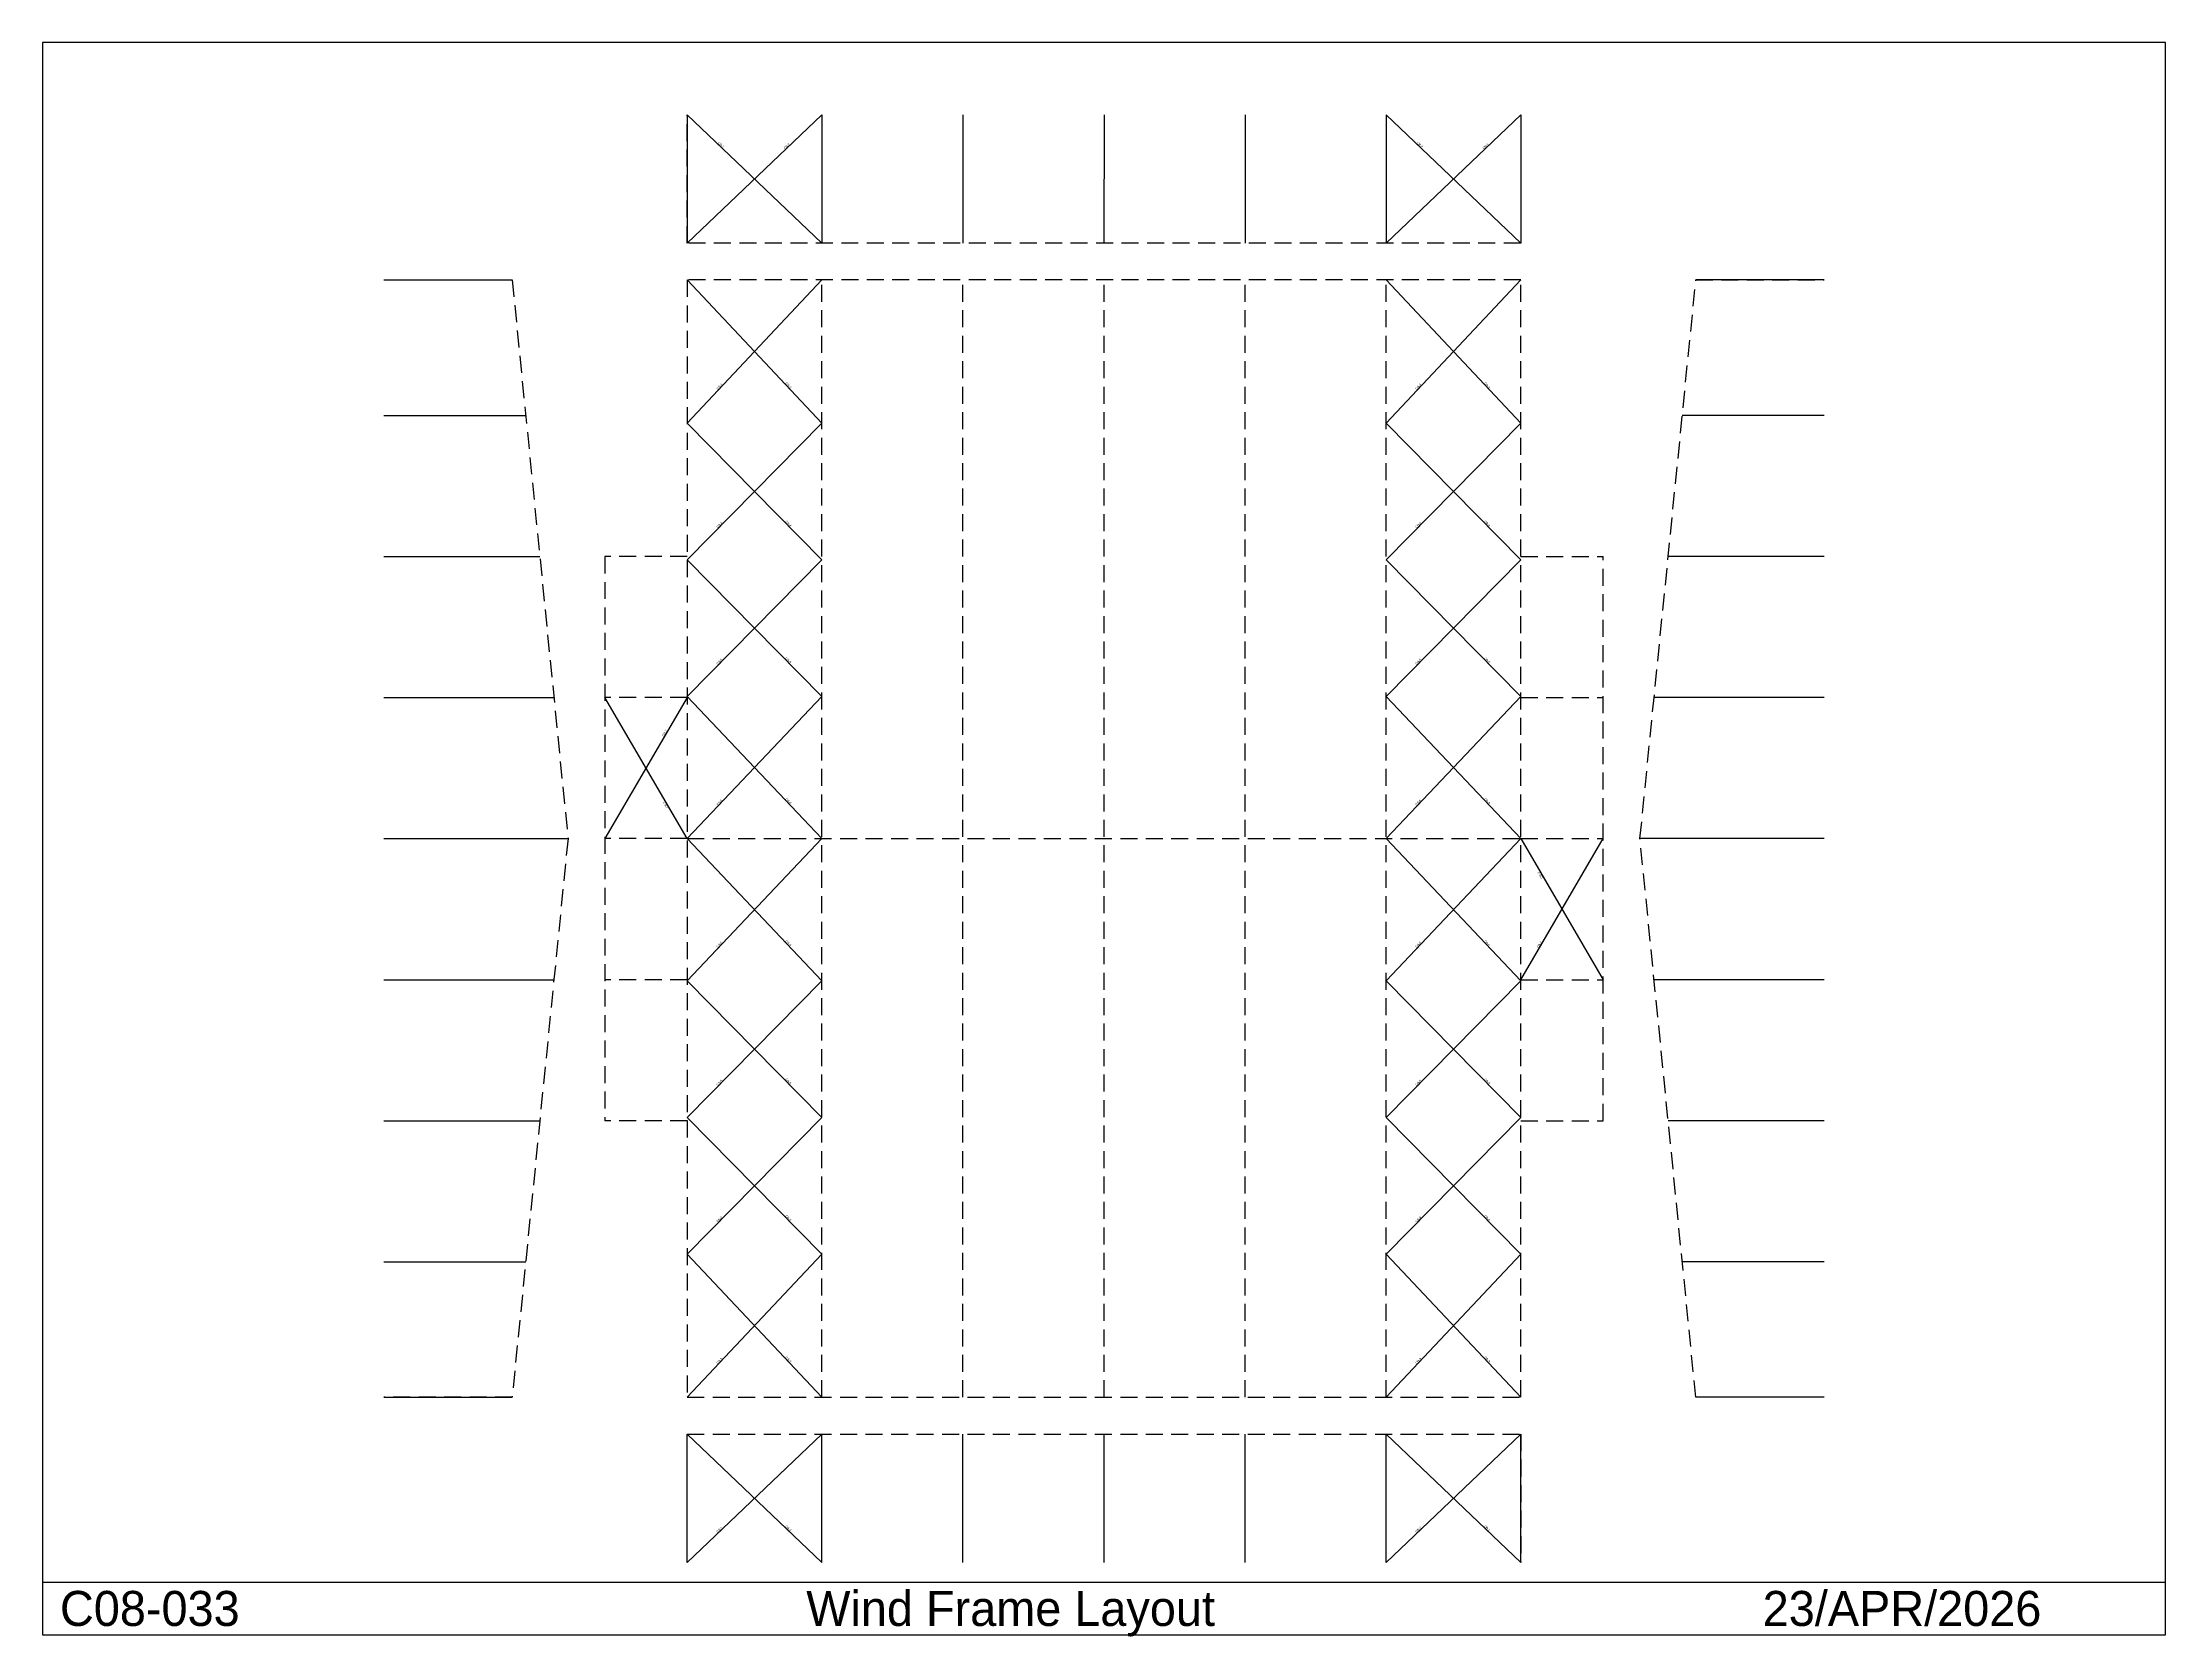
# Model space of a CAD drawing. Extents: x -35200 to 80700, y -13060 to 73964.
import ezdxf

# ---------------------------------------------------------------- set-up
doc = ezdxf.new("R2010")
doc.units = 0
doc.linetypes.add('CONTIN', pattern=[0])
doc.linetypes.add('DASHED', pattern=[1390.8, 927.2, -463.6])
doc.layers.get('0').update_dxf_attribs({"linetype": 'CONTIN'})
for name, color, linetype in [('16', 7, 'CONTIN'), ('23', 7, 'DASHED'), ('3', 7, 'CONTIN'), ('4', 5, 'CONTIN'), ('8', 5, 'DASHED')]:
    doc.layers.add(name, color=color, linetype=linetype)

msp = doc.modelspace()

# ---------------------------------------------------------------- linework, layer by layer
for p, q in [((80700.203, 73964.156), (-35200.207, 73964.156)), ((-35200.207, 73964.156), (-35200.207, -12961.149)), ((80700.203, -12961.149), (80700.203, 73964.156)), ((-35200.207, -10092.615), (80700.203, -10092.615)), ((-35200.207, -12961.149), (80700.203, -12961.149))]:
    msp.add_line(p, q)
at = {"layer": '23'}
for p, q in [((7350, 0), (7350, 61000.004)), ((15049.999, 0), (15049.999, 61000.004)), ((22749.998, 0), (22749.998, 61000.004)), ((30449.998, 0), (30449.998, 61000.004)), ((38150, 0), (38150, 61000.004))]:
    msp.add_line(p, q, dxfattribs=at)
at = {"layer": '3'}
for p, q in [((7350.001, 70012.516), (-0.462, 63013.004)), ((0, 70013), (7349.539, 63012.52)), ((45500, 70010), (38149.539, 63010.484)), ((38150, 70010.484), (45499.539, 63010)), ((0, 61000.004), (7350, 53186.906)), ((7350, 61000.004), (0, 53186.906)), ((38150, 61000.004), (45500, 53186.906)), ((45500, 61000.004), (38150, 53186.906)), ((0, 53186.906), (7350, 45724.105)), ((7350, 53186.906), (0, 45724.105)), ((38150, 53186.906), (45500, 45724.105)), ((45500, 53186.906), (38150, 45724.105)), ((0, 45724.105), (7350, 38261.305)), ((7350, 45724.105), (0, 38261.305)), ((38150, 45724.105), (45500, 38261.305)), ((45500, 45724.105), (38150, 38261.305)), ((0, 38261.305), (7350, 30500.002)), ((7350, 38261.305), (0, 30500.002)), ((38150, 38261.305), (45500, 30500.002)), ((45500, 38261.305), (38150, 30500.002)), ((-0.001, 38200.004), (-4500.001, 30500.004)), ((-0.001, 30500.004), (-4500.001, 38200.004)), ((0, 30500.002), (7350, 22738.701)), ((7350, 30500.002), (0, 22738.701)), ((38150, 30500.002), (45500, 22738.701)), ((45500, 30500.002), (38150, 22738.701)), ((45500, 22799.998), (50000, 30499.998)), ((45500, 30499.998), (50000, 22799.998)), ((0, 22738.701), (7350, 15275.901)), ((7350, 22738.701), (0, 15275.901)), ((38150, 22738.701), (45500, 15275.901)), ((45500, 22738.701), (38150, 15275.901)), ((0, 15275.901), (7350, 7813.104)), ((7350, 15275.901), (0, 7813.104)), ((38150, 15275.901), (45500, 7813.104)), ((45500, 15275.901), (38150, 7813.104)), ((0, 7813.104), (7350, 0)), ((7350, 7813.104), (0, 0)), ((38150, 7813.104), (45500, 0)), ((45500, 7813.104), (38150, 0)), ((0, -9010), (7350, -2010)), ((7350, -9010), (0, -2010)), ((38150, -9010), (45500, -2010)), ((45500, -9010), (38150, -2010))]:
    msp.add_line(p, q, dxfattribs=at)
at = {"layer": '4'}
for p, q in [((0, 70013), (-0.462, 63013.004)), ((7350.001, 70012.516), (7349.539, 63012.52)), ((15050.002, 70012.008), (15049.54, 63012.012)), ((22750.002, 70011.5), (22749.539, 63011.5)), ((30450.002, 70010.992), (30449.539, 63010.992)), ((38150, 70010.484), (38149.539, 63010.484)), ((45500, 70010), (45499.539, 63010)), ((-16560, 61000.004), (-9560, 61000.004)), ((62060, 61000.004), (55060, 61000.004)), ((-16560, 53600), (-8820, 53600)), ((62060, 53600), (54319.996, 53600)), ((-16560, 45900.004), (-8050.001, 45900.004)), ((62060, 45900), (53549.996, 45900)), ((-16560.002, 38200.004), (-7280, 38200.004)), ((62060, 38200), (52779.996, 38200)), ((-16560.002, 30500.004), (-6510.001, 30500.004)), ((62060, 30499.998), (52009.996, 30499.998)), ((-16560.002, 22800.004), (-7280.001, 22800.004)), ((62060, 22799.998), (52779.996, 22799.998)), ((-16560.002, 15100.002), (-8050.002, 15100.002)), ((62060, 15099.999), (53550, 15099.999)), ((-16560.002, 7400.001), (-8820.002, 7400.001)), ((62060, 7400), (54320, 7400)), ((-16560.002, 0), (-9560.002, 0)), ((62060, 0), (55060, 0)), ((0, -9010), (0, -2010)), ((7350, -9010), (7350, -2010)), ((15049.999, -9010), (15049.999, -2010)), ((22749.998, -9010), (22749.998, -2010)), ((30449.998, -9010), (30449.998, -2010)), ((38150, -9010), (38150, -2010)), ((45500, -9010), (45500, -2010))]:
    msp.add_line(p, q, dxfattribs=at)
at = {"layer": '8'}
for p, q in [((-0.462, 63013.004), (0, 70013)), ((45500, 70010), (45499.539, 63010)), ((45499.539, 63010), (-0.462, 63013.004)), ((-16560, 61000.004), (-9560, 61000.004)), ((-9560, 61000.004), (-6510.001, 30500.002)), ((0, 61000.004), (0, 0)), ((45500, 61000.004), (0, 61000.004)), ((45500, 0), (45500, 61000.004)), ((52009.996, 30500.002), (55060, 61000.004)), ((55060, 61000.004), (62060, 61000.004)), ((-4500.001, 45900.004), (-4500.002, 15100.002)), ((-0.001, 45900.004), (-4500.001, 45900.004)), ((45499.996, 45900), (50000, 45900)), ((50000, 15099.999), (50000, 45900)), ((-0.001, 38200.004), (-4500.001, 38200.004)), ((45499.996, 38200), (50000, 38200)), ((-6510.001, 30500.002), (-9560.002, 0)), ((-0.001, 30500.004), (-4500.001, 30500.004)), ((0, 30500.002), (45500, 30500.002)), ((45500, 30499.998), (50000, 30499.998)), ((55060, 0), (52009.996, 30500.002)), ((-0.002, 22800.004), (-4500.001, 22800.004)), ((45500, 22799.998), (50000, 22799.998)), ((-0.002, 15100.002), (-4500.002, 15100.002)), ((45500, 15099.999), (50000, 15099.999)), ((-9560.002, 0), (-16560.002, 0)), ((0, 0), (45500, 0)), ((62060, 0), (55060, 0)), ((0, -9010), (0, -2010)), ((0, -2010), (45500, -2010)), ((45500, -2010), (45500, -9010))]:
    msp.add_line(p, q, dxfattribs=at)

# ---------------------------------------------------------------- texts
for s, p in [('C08-033', (-34244.031, -12483.061)), ('Wind Frame Layout', (6494.965, -12483.061)), ('23/APR/2026', (58708.098, -12483.061))]:
    msp.add_text(s, height=1912.357).set_placement(p)
at = {"layer": '16'}
for s, rotation, p in [('CB-1', 316.393, (1660.823, 68461.539)), ('CB-2', 43.599, (5335.801, 68124.961)), ('CB-2', 316.393, (39810.824, 68459.023)), ('CB-1', 43.599, (43485.801, 68122.453)), ('CB-3', 46.749, (1670.423, 54993.059)), ('CB-3', -46.749, (5345.423, 55348.262)), ('CB-3', 46.749, (39820.422, 54993.059)), ('CB-3', -46.749, (43495.422, 55348.262)), ('CB-4', 45.436, (1666.397, 47446.555)), ('CB-4', -45.436, (5341.397, 47794.012)), ('CB-4', 45.436, (39816.398, 47446.555)), ('CB-4', -45.436, (43491.398, 47794.012)), ('CB-5', 45.436, (1666.397, 39983.754)), ('CB-5', -45.436, (5341.397, 40331.211)), ('CB-5', 45.436, (39816.398, 39983.754)), ('CB-5', -45.436, (43491.398, 40331.211)), ('CB-7', 59.697, (-1278.515, 36064.477)), ('CB-7', 120.303, (-1032.447, 32214.48)), ('CB-6', 46.559, (1669.834, 32293.756)), ('CB-6', -46.559, (5344.834, 32647.855)), ('CB-6', 46.559, (39819.832, 32293.756)), ('CB-6', -46.559, (43494.832, 32647.855)), ('CB-7', 120.303, (46717.555, 28364.477)), ('CB-6', 46.559, (1669.834, 24532.459)), ('CB-6', -46.559, (5344.834, 24886.555)), ('CB-6', 46.559, (39819.832, 24532.459)), ('CB-6', -46.559, (43494.832, 24886.555)), ('CB-7', 59.697, (46471.484, 24514.475)), ('CB-5', -45.436, (5341.397, 17345.811)), ('CB-5', -45.436, (43491.398, 17345.811)), ('CB-5', 45.436, (1666.397, 16998.354)), ('CB-5', 45.436, (39816.398, 16998.354)), ('CB-4', 45.436, (1666.397, 9535.555)), ('CB-4', -45.436, (5341.397, 9883.013)), ('CB-4', 45.436, (39816.398, 9535.555)), ('CB-4', -45.436, (43491.398, 9883.013)), ('CB-3', 46.749, (1670.423, 1806.152)), ('CB-3', -46.749, (5345.423, 2161.36)), ('CB-3', 46.749, (39820.422, 1806.152)), ('CB-3', -46.749, (43495.422, 2161.36)), ('CB-1', 43.603, (1660.926, -7397.686)), ('CB-2', 316.397, (5335.926, -7061.355)), ('CB-2', 43.603, (39810.926, -7397.686)), ('CB-1', 316.397, (43485.926, -7061.355))]:
    msp.add_text(s, height=121.92, rotation=rotation, dxfattribs=at).set_placement(p)

doc.saveas('drawing.dxf')
